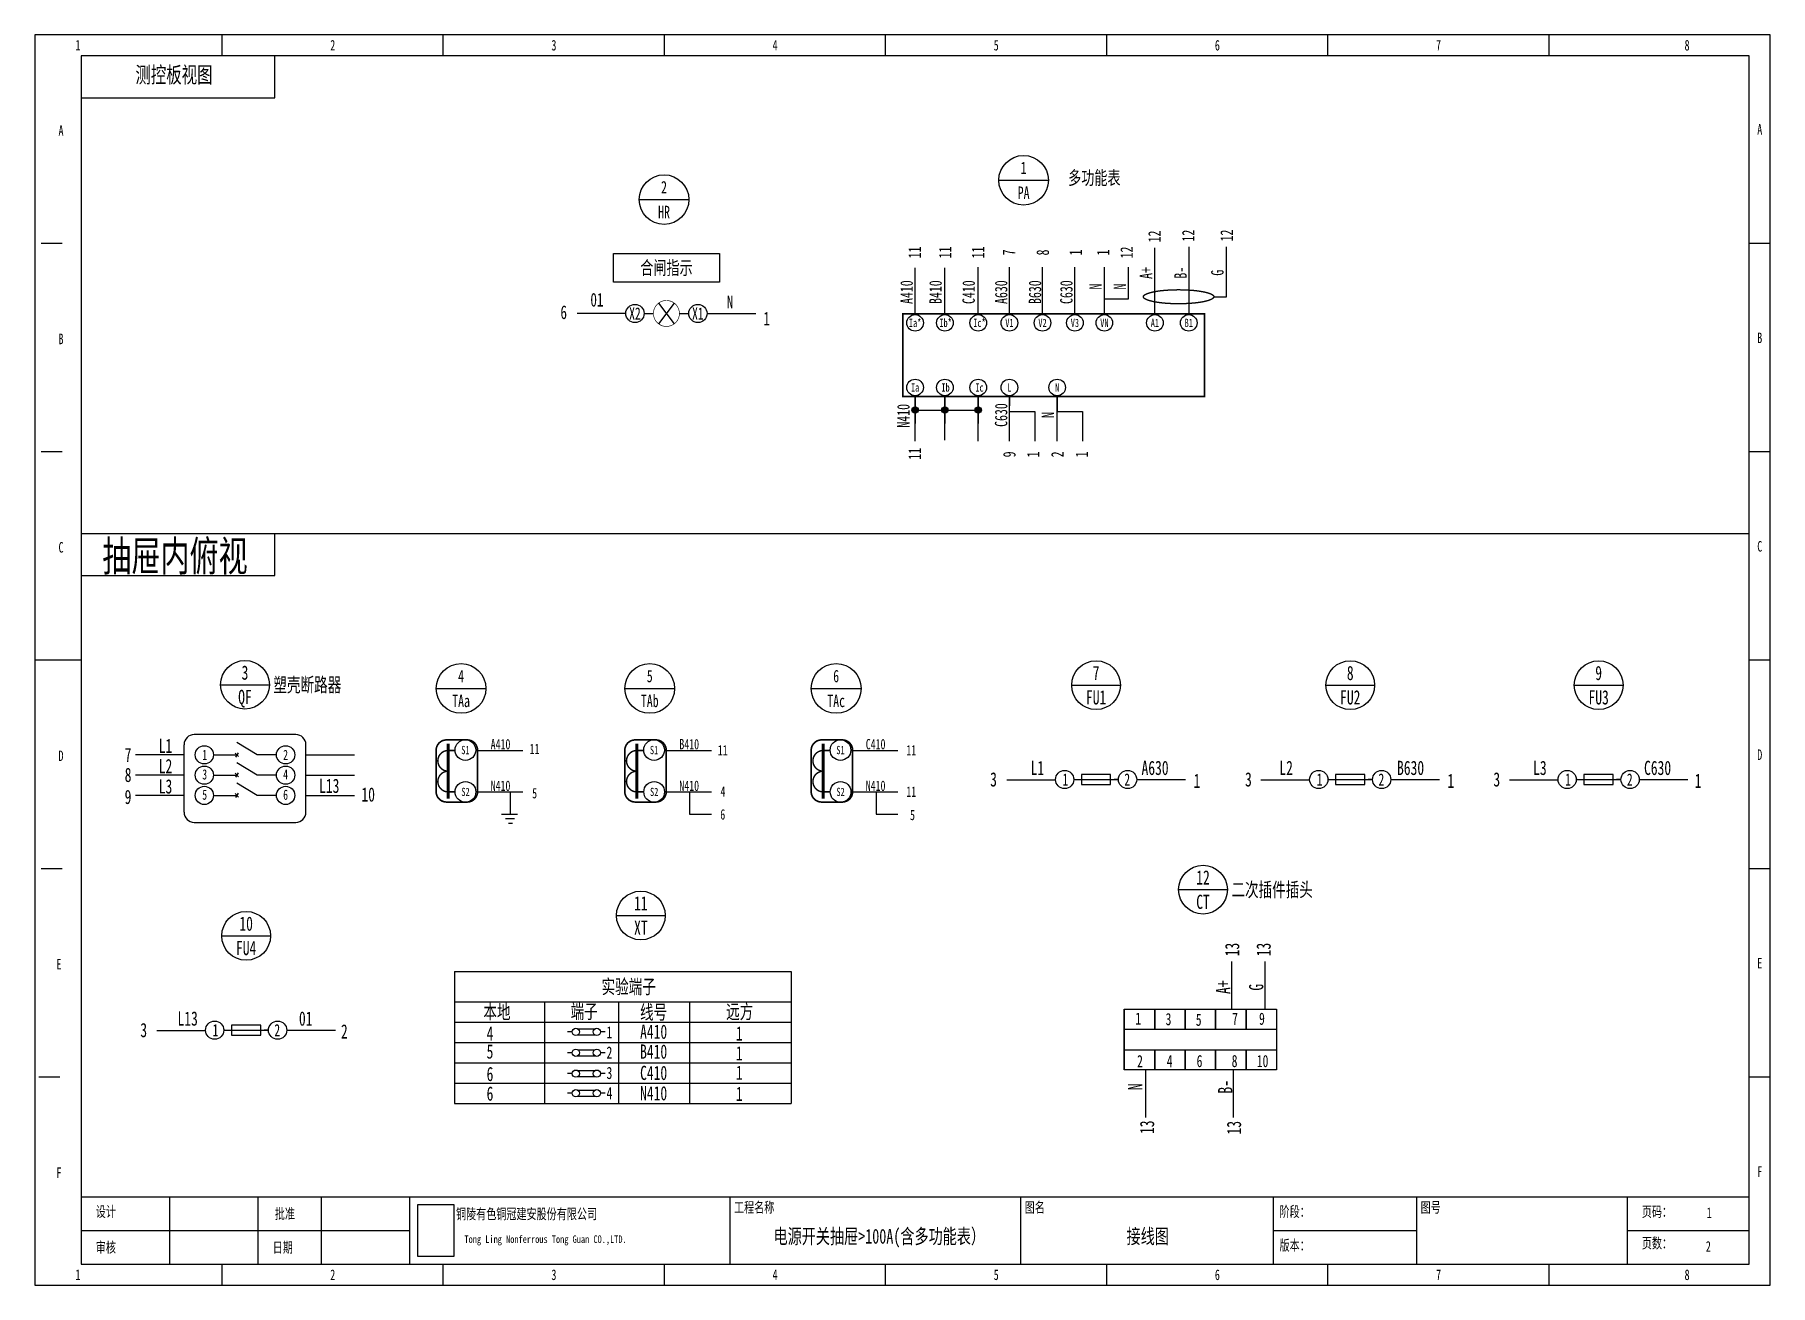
# Model space of a CAD drawing. Header units: millimetres. Extents: x 401220 to 2750366, y -101310 to 943175.
# Drawn here: x 1178326 to 1242521, y 121731 to 168007 of the extents above; entities that cross this region are included whole.
import ezdxf
from ezdxf.enums import TextEntityAlignment as Align

# ---------------------------------------------------------------- set-up
doc = ezdxf.new("R2010")
doc.units = ezdxf.units.MM
doc.linetypes.add('事故照明', pattern=[800, 600, 0, -200, 0])
doc.styles.add('IDQSTYLE', font='NSimSun.ttf', dxfattribs={"width": 0.7})

msp = doc.modelspace()

# ---------------------------------------------------------------- texts
at = {"style": 'IDQSTYLE', "width": 0.7}
for s, p in [('1', (1179923.6, 167306.1)), ('2', (1189350.2, 167306.1)), ('3', (1197530.3, 167306.1)), ('4', (1205710.4, 167306.1)), ('5', (1213890.5, 167306.1)), ('6', (1222070.7, 167306.1)), ('7', (1230250.8, 167306.1)), ('8', (1239443.7, 167306.1)), ('A', (1179300.3, 164150.9)), ('A', (1242131.4, 164189.8)), ('B', (1179300.3, 156438.2)), ('B', (1242131.4, 156477.2)), ('C', (1179300.3, 148725.5)), ('C', (1242131.4, 148764.5)), ('D', (1179300.3, 141012.8)), ('D', (1242131.4, 141051.8)), ('E', (1179222.4, 133300.1)), ('E', (1242131.4, 133339.1)), ('F', (1179222.4, 125587.5)), ('F', (1242131.4, 125626.4)), ('1', (1179923.6, 121809)), ('2', (1189350.2, 121809)), ('3', (1197530.3, 121809)), ('4', (1205710.4, 121809)), ('5', (1213890.5, 121809)), ('6', (1222070.7, 121809)), ('7', (1230250.8, 121809)), ('8', (1239443.7, 121809))]:
    msp.add_text(s, height=390.3, dxfattribs=at).set_placement(p, align=Align.BOTTOM_CENTER)
for s, height, p in [('测控板视图', 597.49, (1183477.6, 166536.6)), ('抽屉内俯视 ', 1126.38, (1183782.5, 148742)), ('1', 450.6, (1219143.8, 131600.1)), ('3', 450.6, (1220261.5, 131578.1)), ('5', 450.6, (1221379, 131556.2)), ('7', 450.6, (1222723.9, 131592.8)), ('9', 450.6, (1223718.9, 131592.8)), ('2', 450.6, (1219208.1, 130026.7)), ('4', 450.6, (1220305, 130026.7)), ('6', 450.6, (1221410.6, 130026.7)), ('8', 450.6, (1222705.5, 130026.7)), ('10', 450.55, (1223742.2, 130026.7))]:
    msp.add_text(s, height=height, dxfattribs=at).set_placement(p, align=Align.MIDDLE)
for s, height, p in [('1', 459.6, (1214903.9, 163079.6)), ('2', 459.6, (1201603.5, 162364.8)), ('多功能表', 506.87, (1217518.9, 162713.4)), ('PA', 459.61, (1214903.9, 162160.4)), ('HR', 459.61, (1201603.5, 161445.6)), ('合闸指示', 506.87, (1201693, 159381.3)), ('6', 506.9, (1197892.6, 157738)), ('01', 506.87, (1199121.7, 158200.2)), ('N', 459.6, (1204045.3, 158115.2)), ('X2', 450.55, (1200527.6, 157691.6)), ('X1', 450.55, (1202855.4, 157691.6)), ('1', 506.9, (1205399.2, 157501.1)), ('Ia*', 306.41, (1210890.3, 157343.7)), ('Ib*', 306.41, (1212017, 157343.7)), ('Ic*', 306.41, (1213270.8, 157343.7)), ('V1', 306.41, (1214378.4, 157343.7)), ('V2', 306.41, (1215602, 157343.7)), ('V3', 306.41, (1216800.1, 157343.7)), ('VN', 306.41, (1217889.8, 157343.7)), ('A1', 306.41, (1219759.6, 157343.7)), ('B1', 306.41, (1221012.3, 157343.7)), ('Ia', 306.41, (1210890.3, 154953.8)), ('Ib', 306.41, (1212017, 154953.8)), ('Ic', 306.41, (1213270.8, 154953.8)), ('L', 306.4, (1214378.4, 154953.8)), ('N', 306.4, (1216144.4, 154953.8)), ('3', 525.6, (1186103.9, 144403)), ('4', 459.6, (1194096.7, 144276)), ('5', 459.6, (1201075.4, 144276)), ('6', 459.6, (1207969.7, 144276)), ('7', 525.6, (1217584.7, 144389.1)), ('8', 525.6, (1226984.6, 144389.1)), ('9', 525.6, (1236172.4, 144389.1)), ('QF', 525.65, (1186103.9, 143501.9)), ('TAa', 459.61, (1194096.7, 143356.7)), ('TAb', 459.61, (1201075.4, 143356.7)), ('TAc', 459.61, (1207969.7, 143356.7)), ('FU1', 525.65, (1217584.7, 143488)), ('FU2', 525.65, (1226984.6, 143488)), ('FU3', 525.65, (1236172.4, 143488)), ('A410', 383.01, (1195556.3, 141755.4)), ('B410', 383.01, (1202535, 141755.4)), ('C410', 383.01, (1209429.3, 141755.4)), ('1', 375.5, (1184613.7, 141359.8)), ('2', 375.5, (1187605.7, 141359.8)), ('S1', 306.41, (1194256.7, 141537.6)), ('11', 383.01, (1196814.9, 141580.4)), ('S1', 306.41, (1201235.3, 141537.6)), ('11', 383.01, (1203774.9, 141529.7)), ('S1', 306.41, (1208129.7, 141537.6)), ('11', 383.01, (1210748.6, 141529.7)), ('3', 375.5, (1184613.7, 140635.9)), ('4', 375.5, (1187605.7, 140635.9)), ('3', 525.6, (1213791, 140451.5)), ('L1', 525.65, (1215411.9, 140877.5)), ('A630', 525.65, (1219765.2, 140877.5)), ('1', 525.6, (1221316.2, 140399.4)), ('3', 525.6, (1223218.6, 140451.5)), ('L2', 525.65, (1224613.8, 140877.5)), ('B630', 525.65, (1229215.9, 140877.5)), ('1', 525.6, (1230706.7, 140399.4)), ('3', 525.6, (1232404.3, 140451.5)), ('L3', 525.65, (1233999.4, 140877.5)), ('C630', 525.65, (1238352.3, 140877.5)), ('1', 525.6, (1239850.6, 140399.4)), ('5', 375.5, (1184613.7, 139884.9)), ('6', 375.5, (1187605.7, 139884.9)), ('S2', 306.41, (1194259.3, 139989)), ('N410', 383.01, (1195556.3, 140217.2)), ('5', 383, (1196817.3, 139940.4)), ('S2', 306.41, (1201237.9, 139989)), ('N410', 383.01, (1202535, 140217.2)), ('4', 383, (1203783.8, 140007.5)), ('S2', 306.41, (1208132.3, 139989)), ('N410', 383.01, (1209429.3, 140217.2)), ('11', 383.01, (1210748.6, 139996.4)), ('6', 383, (1203775.6, 139156.8)), ('5', 383, (1210793.5, 139134.5)), ('12', 525.65, (1221539.5, 136821.7)), ('11', 525.65, (1200745.4, 135865.8)), ('CT', 525.65, (1221539.5, 135920.6)), ('10', 525.65, (1186146.5, 135113.6)), ('XT', 525.65, (1200745.4, 134964.7)), ('FU4', 525.65, (1186146.5, 134212.5)), ('实验端子', 525.65, (1200295.7, 132782.2)), ('L13', 525.65, (1183984.1, 131602)), ('01', 525.65, (1188350.2, 131602)), ('3', 525.6, (1182357.4, 131176)), ('2', 525.6, (1189778.1, 131123.9)), ('1', 450.6, (1199583.1, 131092.6)), ('2', 450.6, (1199583.1, 130341.7)), ('3', 450.6, (1199583.1, 129590.8)), ('4', 450.6, (1199583.1, 128839.9)), ('@N421', 0.15, (1199920.2, 129590.8)), ('电源开关抽屉>100A(含多功能表）', 546.432, (1209565.1, 123546.2)), ('接线图', 546.43, (1219494.5, 123546.2))]:
    msp.add_text(s, height=height, dxfattribs=at).set_placement(p, align=Align.MIDDLE_CENTER)
for s, height, p in [('PMC-530A', 0.153, (1213984.7, 162620)), ('CJK22-DP AC220V', 0.153, (1200684.3, 161905.2)), ('塑壳断路器', 525.65, (1187155.2, 143952.5)), ('框架断路器配套', 0.153, (1193177.5, 143816.4)), ('框架断路器配套', 0.153, (1200156.1, 143816.4)), ('框架断路器配套', 0.153, (1207050.5, 143816.4)), ('二次插件插头', 525.65, (1222590.8, 136371.1))]:
    msp.add_text(s, height=height, dxfattribs=at).set_placement(p, align=Align.MIDDLE_LEFT)
for s, height, p in [('12', 459.61, (1219743.2, 160541.4)), ('12', 459.61, (1220992.1, 160572.6)), ('12', 459.61, (1222413.1, 160577.7)), ('11', 459.61, (1210873.9, 159948.5)), ('11', 459.61, (1212001.1, 159948.5)), ('11', 459.61, (1213215.8, 159948.5)), ('7', 459.6, (1214363.4, 159948.5)), ('8', 459.6, (1215609.7, 159948.5)), ('1', 459.6, (1216829, 159948.5)), ('1', 459.6, (1217841.7, 159948.5)), ('12', 459.61, (1218712, 159948.5)), ('A+', 459.61, (1219428.7, 159188.9)), ('B-', 459.61, (1220706.9, 159198.8)), ('G', 459.6, (1222070.6, 159198.8)), ('A410', 459.61, (1210575, 158481)), ('B410', 459.61, (1211644.7, 158481)), ('C410', 459.61, (1212869.1, 158481)), ('A630', 459.61, (1214070.8, 158481)), ('B630', 459.61, (1215322.2, 158481)), ('C630', 459.61, (1216484.2, 158481)), ('N', 459.6, (1217562.6, 158687.6)), ('N', 459.6, (1218463.9, 158687.6)), ('N410', 459.61, (1210455, 153905.4)), ('C630', 459.61, (1214070.8, 153933.2)), ('N', 459.6, (1215798.9, 153933.2)), ('11', 459.61, (1210873.9, 152498.7)), ('9', 459.6, (1214375.8, 152477.8)), ('1', 459.6, (1215256.2, 152477.8)), ('2', 459.6, (1216153.9, 152477.8)), ('1', 459.6, (1217055.3, 152477.8))]:
    msp.add_text(s, height=height, rotation=90, dxfattribs=at).set_placement(p, align=Align.MIDDLE_CENTER)
for s, height, p in [('L1', 525.65, (1183164.7, 141432.5)), ('7', 525.6, (1181780.3, 141092.6)), ('8', 525.6, (1181780.3, 140355.8)), ('L2', 525.65, (1183164.7, 140681.6)), ('9', 525.6, (1181777.9, 139540.1)), ('L3', 525.65, (1183164.7, 139930.6)), ('L13', 525.65, (1189220.7, 139952.6)), ('10', 525.65, (1190661, 139629.7)), ('1', 390.3, (1240261.7, 124224.1)), ('2', 390.3, (1240230.6, 122977.6))]:
    msp.add_text(s, height=height, dxfattribs=at).set_placement(p, align=Align.CENTER)
for s, p in [('1', (1216343.3, 140221.5)), ('2', (1218628.2, 140221.5)), ('1', (1225743.1, 140221.5)), ('2', (1228028.1, 140221.5)), ('1', (1234931, 140221.5)), ('2', (1237215.9, 140221.5)), ('1', (1184905, 130946)), ('2', (1187189.9, 130946))]:
    msp.add_text(s, height=450.6, dxfattribs=at).set_placement(p)
for s, height, rotation, p in [('13', 525.65, 89.999998, (1222878.9, 134153.8)), ('13', 525.65, 89.999998, (1224041.6, 134153.8)), ('A+', 525.65, 89.999998, (1222543.7, 132760.3)), ('G', 525.6, 89.999998, (1223768.8, 132760.3)), ('本地', 525.65, 359.999998, (1195423.4, 131589.2)), ('端子', 525.65, 359.999998, (1198648.4, 131603.9)), ('线号', 525.65, 359.999998, (1201218.7, 131574.1)), ('远方', 525.65, 359.999998, (1204403.4, 131594)), ('4', 525.6, 359.999998, (1195165.8, 130785.6)), ('A410', 525.65, 359.999998, (1201218.7, 130852.3)), ('1', 525.6, 359.999998, (1204387.2, 130785.6)), ('5', 525.6, 359.999998, (1195165.8, 130119.3)), ('B410', 525.65, 359.999998, (1201218.7, 130116.5)), ('1', 525.6, 359.999998, (1204387.2, 130054.7)), ('6', 525.6, 359.999998, (1195165.8, 129289.5)), ('C410', 525.65, 359.999998, (1201218.7, 129329.1)), ('1', 525.6, 359.999998, (1204387.2, 129337.4)), ('6', 525.6, 359.999998, (1195165.8, 128564.8)), ('N410', 525.65, 359.999998, (1201218.7, 128576.4)), ('1', 525.6, 359.999998, (1204387.2, 128554.2)), ('N', 525.6, 89.999998, (1219294.4, 129075.7)), ('B-', 525.65, 89.999998, (1222622.4, 129075.7)), ('13', 525.65, 89.999998, (1219731.4, 127579.6)), ('13', 525.65, 89.999998, (1222946.1, 127562.3))]:
    msp.add_text(s, height=height, rotation=rotation, dxfattribs=at).set_placement(p, align=Align.CENTER)
for s, p in [('设计', (1180585.8, 124146.2)), ('批准', (1187207.8, 124068.3)), ('工程名称', (1204191.3, 124302)), ('图名', (1214942.3, 124302)), ('阶段：', (1224368.9, 124146.2)), ('图号', (1229588.6, 124302)), ('页码：', (1237768.7, 124146.2)), ('审核', (1180585.8, 122821.8)), ('日期', (1187129.9, 122821.8)), ('版本：', (1224368.9, 122899.7)), ('页数：', (1237768.7, 122977.6))]:
    msp.add_text(s, height=390.31, dxfattribs=at).set_placement(p, align=Align.BOTTOM_LEFT)
for s, height, p in [('铜陵有色铜冠建安股份有限公司', 390.309, (1193909.4, 124569.1)), ('Tong Ling Nonferrous Tong Guan CO.,LTD.', 281.022, (1194221, 123578.2))]:
    msp.add_text(s, height=height, dxfattribs=at).set_placement(p, align=Align.TOP_LEFT)

# ---------------------------------------------------------------- hatches: boundary and pattern name
h = msp.add_hatch(color=256)
h.dxf.hatch_style = 1
h.paths.add_polyline_path([(1210890.3, 154239.7), (1210890.3, 153999.6, 0.4142136), (1211010.3, 154119.6, 0.4142136)])
h.paths.add_polyline_path([(1210890.3, 154239.7, 0.4142136), (1210770.3, 154119.6, 0.4142136), (1210890.3, 153999.6)])
h = msp.add_hatch(color=256)
h.dxf.hatch_style = 1
h.paths.add_polyline_path([(1212112.6, 154119.6, 0.4142136), (1211992.6, 154239.7), (1211992.6, 153999.6, 0.4142136)])
h.paths.add_polyline_path([(1211992.6, 154239.7, 0.4142136), (1211872.5, 154119.6, 0.4142136), (1211992.6, 153999.6)])
h = msp.add_hatch(color=256)
h.dxf.hatch_style = 1
h.paths.add_polyline_path([(1213346.7, 154119.6, 0.4142136), (1213226.6, 154239.7), (1213226.6, 153999.6, 0.4142136)])
h.paths.add_polyline_path([(1213226.6, 154239.7, 0.4142136), (1213106.6, 154119.6, 0.4142136), (1213226.6, 153999.6)])

# ---------------------------------------------------------------- linework, layer by layer
at = {"ltscale": 4}
for p, q in [((1185260.1, 167228.2), (1185260.1, 168007.2)), ((1193440.2, 167228.2), (1193440.2, 168007.2)), ((1201620.4, 167228.2), (1201620.4, 168007.2)), ((1209800.5, 167228.2), (1209800.5, 168007.2)), ((1217980.6, 167228.2), (1217980.6, 168007.2)), ((1226160.7, 167228.2), (1226160.7, 168007.2)), ((1234340.9, 167228.2), (1234340.9, 168007.2)), ((1187207.8, 165670.1), (1187207.8, 167228.2)), ((1180040.4, 165670.1), (1187207.8, 165670.1)), ((1178560.2, 160294.5), (1179339.3, 160294.5)), ((1241741.9, 160294.5), (1242521, 160294.5)), ((1178560.2, 152581.9), (1179339.3, 152581.9)), ((1241741.9, 152581.9), (1242521, 152581.9)), ((1187205.5, 147990.8), (1187205.5, 149548.9)), ((1180038.2, 147990.8), (1187205.5, 147990.8)), ((1178326.5, 144869.2), (1180040.4, 144869.2)), ((1241741.9, 144869.2), (1242521, 144869.2)), ((1178560.2, 137156.5), (1179339.3, 137156.5)), ((1241741.9, 137156.5), (1242521, 137156.5)), ((1198209, 131107.7), (1198032, 131107.7)), ((1199430, 131107.8), (1199253, 131107.8)), ((1198208.6, 130335.7), (1198031.7, 130335.7)), ((1199429.6, 130335.8), (1199252.7, 130335.8)), ((1178482.3, 129443.8), (1179261.4, 129443.8)), ((1198208.3, 129563.7), (1198031.3, 129563.7)), ((1199429.3, 129563.8), (1199252.3, 129563.8)), ((1241741.9, 129443.8), (1242521, 129443.8)), ((1198208.3, 128837.6), (1198031.3, 128837.6)), ((1199429.3, 128837.7), (1199252.3, 128837.7)), ((1180040.4, 125003.2), (1241741.9, 125003.2)), ((1183312.5, 125003.2), (1183312.5, 122510.2)), ((1186584.5, 125003.2), (1186584.5, 122510.2)), ((1188921.7, 125003.2), (1188921.7, 122510.2)), ((1192193.7, 125003.2), (1192193.7, 122510.2)), ((1204035.4, 125003.2), (1204035.4, 122510.2)), ((1214786.5, 125003.2), (1214786.5, 122510.2)), ((1224135.2, 125003.2), (1224135.2, 122510.2)), ((1229432.8, 125003.2), (1229432.8, 122510.2)), ((1237223.4, 125003.2), (1237223.4, 122510.2)), ((1180040.4, 123756.7), (1192193.7, 123756.7)), ((1224135.2, 123756.7), (1229432.8, 123756.7)), ((1237223.4, 123756.7), (1241741.9, 123756.7)), ((1185260.1, 121731.1), (1185260.1, 122510.2)), ((1193440.2, 121731.1), (1193440.2, 122510.2)), ((1201620.4, 121731.1), (1201620.4, 122510.2)), ((1209800.5, 121731.1), (1209800.5, 122510.2)), ((1217980.6, 121731.1), (1217980.6, 122510.2)), ((1226160.7, 121731.1), (1226160.7, 122510.2)), ((1234340.9, 121731.1), (1234340.9, 122510.2))]:
    msp.add_line(p, q, dxfattribs=at)
for p, q in [((1213984.7, 162620), (1215823.1, 162620)), ((1200684.3, 161905.2), (1202522.8, 161905.2)), ((1199731.3, 159917), (1203654.7, 159917)), ((1199731.3, 158847.9), (1199731.3, 159917)), ((1203654.7, 159917), (1203654.7, 158847.9)), ((1219759.6, 158632.5), (1219759.6, 160118)), ((1221027.6, 158670.8), (1221027.6, 160156.3)), ((1222403.3, 158310.4), (1222403.3, 160156.3)), ((1210890.3, 157894.9), (1210890.3, 159380.4)), ((1211992.6, 157894.9), (1211992.6, 159380.4)), ((1213226.6, 157925.5), (1213226.6, 159411)), ((1214378.4, 157925.5), (1214378.4, 159411)), ((1215602, 157925.5), (1215602, 159411)), ((1216800.1, 157925.5), (1216800.1, 159411)), ((1217889.8, 157925.5), (1217889.8, 159411)), ((1218783.5, 158239.1), (1218783.5, 159411)), ((1221027.6, 157719.1), (1221027.6, 159204.6)), ((1203654.7, 158847.9), (1199731.3, 158847.9)), ((1210890.3, 157680.8), (1210890.3, 159166.3)), ((1211992.6, 157680.8), (1211992.6, 159166.3)), ((1211992.6, 157680.8), (1211992.6, 158674.9)), ((1213226.6, 157711.4), (1213226.6, 159196.9)), ((1213226.6, 157711.4), (1213226.6, 158705.5)), ((1213226.6, 157680.8), (1213226.6, 158674.9)), ((1214378.4, 157711.4), (1214378.4, 159196.9)), ((1214378.4, 157711.4), (1214378.4, 158705.5)), ((1214378.4, 157680.8), (1214378.4, 158674.9)), ((1215602, 157711.4), (1215602, 159196.9)), ((1215602, 157711.4), (1215602, 158705.5)), ((1215602, 157680.8), (1215602, 158674.9)), ((1216800.1, 157711.4), (1216800.1, 159196.9)), ((1216800.1, 157711.4), (1216800.1, 158705.5)), ((1216800.1, 157680.8), (1216800.1, 158674.9)), ((1217889.8, 157680.8), (1217889.8, 159166.3)), ((1217889.8, 157680.8), (1217889.8, 158674.9)), ((1219759.6, 157680.8), (1219759.6, 159166.3)), ((1219759.6, 157680.8), (1219759.6, 158674.9)), ((1221027.6, 157719.1), (1221027.6, 158713.2)), ((1201403.1, 158076), (1201979.8, 157307.1)), ((1217889.8, 157680.8), (1217889.8, 158239.1)), ((1217889.8, 158239.1), (1218783.5, 158239.1)), ((1219759.6, 157702.2), (1219759.6, 158260.6)), ((1221027.6, 157688.4), (1221027.6, 158246.8)), ((1221938.6, 158310.4), (1222403.3, 158310.4)), ((1200191.1, 157691.6), (1198388.9, 157691.6)), ((1200865.5, 157691.6), (1201090.7, 157691.6)), ((1201090.7, 157691.6), (1201210.9, 157691.6)), ((1202172.1, 157691.6), (1202292.2, 157691.6)), ((1202292.2, 157691.6), (1202517.5, 157691.6)), ((1203194.8, 157691.6), (1204997, 157691.6)), ((1210890.3, 154616.7), (1210890.3, 153622.6)), ((1210890.3, 153131.2), (1210890.3, 154616.7)), ((1210890.3, 152971.4), (1210890.3, 154456.9)), ((1210890.3, 154119.6), (1213226.6, 154119.6)), ((1211992.6, 153161.9), (1211992.6, 154647.3)), ((1211992.6, 154616.7), (1211992.6, 153622.6)), ((1211992.6, 153002.1), (1211992.6, 154487.6)), ((1213226.6, 154616.7), (1213226.6, 153622.6)), ((1213226.6, 153131.2), (1213226.6, 154616.7)), ((1213226.6, 152971.4), (1213226.6, 154456.9)), ((1214378.4, 154616.7), (1214378.4, 154276.3)), ((1214378.4, 153131.2), (1214378.4, 154616.7)), ((1214378.4, 152971.4), (1214378.4, 154456.9)), ((1216144.4, 154616.7), (1216144.4, 154058.4)), ((1216144.4, 153131.2), (1216144.4, 154616.7)), ((1216144.4, 152971.4), (1216144.4, 154456.9)), ((1214378.4, 154058.4), (1215314.2, 154058.4)), ((1215314.2, 154058.4), (1215314.2, 152971.4)), ((1216144.4, 154058.4), (1217080.3, 154058.4)), ((1217080.3, 154058.4), (1217080.3, 152971.4)), ((1180040.4, 149548.9), (1241741.9, 149548.9)), ((1185202.8, 143952.5), (1187005, 143952.5)), ((1193177.5, 143816.4), (1195015.9, 143816.4)), ((1200156.1, 143816.4), (1201994.6, 143816.4)), ((1207050.5, 143816.4), (1208888.9, 143816.4)), ((1216683.6, 143938.6), (1218485.8, 143938.6)), ((1226083.5, 143938.6), (1227885.7, 143938.6)), ((1235271.3, 143938.6), (1237073.5, 143938.6)), ((1187981.2, 142110.8), (1184226.6, 142110.8)), ((1183851.1, 141359.8), (1182048.9, 141359.8)), ((1183851.1, 139237.4), (1183851.1, 141735.3)), ((1184939.9, 141359.8), (1185806.1, 141359.8)), ((1185869.7, 141292.7), (1185742.5, 141426.9)), ((1185857.3, 141437), (1185756.5, 141278.6)), ((1186557, 141359.8), (1185806.1, 141810.4)), ((1187267.8, 141359.8), (1186557, 141359.8)), ((1188356.6, 139237.4), (1188356.6, 141735.3)), ((1188356.6, 141362.3), (1190158.9, 141362.3)), ((1194643.1, 141525.6), (1195637.3, 141525.6)), ((1195073.8, 141525.6), (1196067.9, 141525.6)), ((1195107.5, 141525.6), (1196101.6, 141525.6)), ((1195383.7, 141525.6), (1196377.8, 141525.6)), ((1201621.8, 141525.6), (1202615.9, 141525.6)), ((1202052.4, 141525.6), (1203046.5, 141525.6)), ((1202086.1, 141525.6), (1203080.2, 141525.6)), ((1202362.3, 141525.6), (1203356.4, 141525.6)), ((1208516.2, 141525.6), (1209510.3, 141525.6)), ((1208946.8, 141525.6), (1209940.9, 141525.6)), ((1208980.5, 141525.6), (1209974.6, 141525.6)), ((1209256.7, 141525.6), (1210250.8, 141525.6)), ((1183851.1, 140608.9), (1182048.9, 140608.9)), ((1184939.9, 140608.9), (1185806.1, 140608.9)), ((1185868.9, 140543.8), (1185741.7, 140678)), ((1185856.5, 140688.1), (1185755.7, 140529.7)), ((1186556.2, 140610.9), (1185805.3, 141061.5)), ((1187267.8, 140608.9), (1186557, 140608.9)), ((1188356.6, 140611.4), (1190158.9, 140611.4)), ((1217041.1, 140627), (1217041.1, 140266.5)), ((1218122.5, 140627), (1217041.1, 140627)), ((1218122.5, 140266.5), (1218122.5, 140627)), ((1226441, 140627), (1226441, 140266.5)), ((1227522.4, 140627), (1226441, 140627)), ((1227522.4, 140266.5), (1227522.4, 140627)), ((1235628.9, 140627), (1235628.9, 140266.5)), ((1236710.2, 140627), (1235628.9, 140627)), ((1236710.2, 140266.5), (1236710.2, 140627)), ((1186557, 139860), (1185806.1, 140310.6)), ((1194643.1, 139987.4), (1195637.3, 139987.4)), ((1195073.8, 139987.4), (1196067.9, 139987.4)), ((1195107.5, 139987.4), (1196101.6, 139987.4)), ((1195383.7, 139987.4), (1196377.8, 139987.4)), ((1195914.4, 139987.4), (1195914.4, 139166.6)), ((1201621.8, 139987.4), (1202615.9, 139987.4)), ((1202052.4, 139987.4), (1203046.5, 139987.4)), ((1202086.1, 139987.4), (1203080.2, 139987.4)), ((1202362.3, 139987.4), (1203356.4, 139987.4)), ((1202549.5, 139987.4), (1202549.5, 139166.6)), ((1208516.2, 139987.4), (1209510.3, 139987.4)), ((1208946.8, 139987.4), (1209940.9, 139987.4)), ((1208980.5, 139987.4), (1209974.6, 139987.4)), ((1209256.7, 139987.4), (1210250.8, 139987.4)), ((1209443.9, 139987.4), (1209443.9, 139166.6)), ((1216083.6, 140426.4), (1214281.4, 140426.4)), ((1216793.2, 140446.8), (1216758.4, 140446.8)), ((1216793.2, 140446.8), (1217041.1, 140446.8)), ((1217041.1, 140446.8), (1218122.5, 140446.8)), ((1217041.1, 140266.5), (1218122.5, 140266.5)), ((1218122.5, 140446.8), (1218383, 140446.8)), ((1218410.4, 140446.8), (1218249.5, 140446.8)), ((1219085.8, 140447.4), (1220888, 140447.4)), ((1225483.5, 140426.4), (1223681.3, 140426.4)), ((1226193, 140446.8), (1226158.3, 140446.8)), ((1226193, 140446.8), (1226441, 140446.8)), ((1226441, 140446.8), (1227522.4, 140446.8)), ((1226441, 140266.5), (1227522.4, 140266.5)), ((1227522.4, 140446.8), (1227782.9, 140446.8)), ((1227810.3, 140446.8), (1227649.4, 140446.8)), ((1228485.7, 140447.4), (1230287.9, 140447.4)), ((1234671.3, 140426.4), (1232869.1, 140426.4)), ((1235380.9, 140446.8), (1235346.1, 140446.8)), ((1235380.9, 140446.8), (1235628.9, 140446.8)), ((1235628.9, 140446.8), (1236710.2, 140446.8)), ((1235628.9, 140266.5), (1236710.2, 140266.5)), ((1236710.2, 140446.8), (1236970.7, 140446.8)), ((1236998.2, 140446.8), (1236837.2, 140446.8)), ((1237673.5, 140447.4), (1239475.7, 140447.4)), ((1183851.1, 139858), (1182048.9, 139858)), ((1184939.9, 139858), (1185806.1, 139858)), ((1185869.7, 139792.9), (1185742.5, 139927.1)), ((1185857.3, 139937.2), (1185756.5, 139778.8)), ((1187267.8, 139858), (1186557, 139858)), ((1188356.6, 139860.4), (1190158.9, 139860.4)), ((1184226.6, 138861.9), (1187981.2, 138861.9)), ((1195591.3, 139166.6), (1196185.8, 139166.6)), ((1195736.7, 139003.2), (1196075.4, 139003.2)), ((1195849.4, 138835.2), (1195996.4, 138835.2)), ((1202549.5, 139166.6), (1203356.4, 139166.6)), ((1209443.9, 139166.6), (1210250.8, 139166.6)), ((1220638.4, 136371.1), (1222440.6, 136371.1)), ((1199844.2, 135415.3), (1201646.5, 135415.3)), ((1185245.3, 134663), (1187047.6, 134663)), ((1222608.4, 131951.3), (1222608.4, 133710.8)), ((1223836.8, 131951.3), (1223836.8, 133710.8)), ((1193857.7, 133345.4), (1193857.7, 132219)), ((1193857.7, 133345.4), (1205872.5, 133345.4)), ((1194288.3, 133345.4), (1206303.1, 133345.4)), ((1206303.1, 133345.4), (1206303.1, 132219)), ((1193857.7, 132219), (1206303.1, 132219)), ((1193857.7, 132219), (1193857.7, 131468.1)), ((1197179.7, 132219), (1197179.7, 131468.1)), ((1199920.2, 132219), (1199920.2, 131468.1)), ((1202549.7, 132219), (1202549.7, 131468.1)), ((1206303.1, 132219), (1206303.1, 131468.1)), ((1218625.7, 131951.3), (1219376.6, 131951.3)), ((1218625.7, 131200.3), (1218625.7, 131951.3)), ((1218625.7, 131951.3), (1218625.7, 129698.5)), ((1218625.7, 131951.3), (1219376.6, 131951.3)), ((1218625.7, 131200.3), (1218625.7, 131951.3)), ((1218625.7, 131951.3), (1218625.7, 129698.5)), ((1219376.6, 131951.3), (1220127.5, 131951.3)), ((1219376.6, 131951.3), (1220127.5, 131951.3)), ((1220127.5, 131951.3), (1220878.4, 131951.3)), ((1220127.5, 131951.3), (1220878.4, 131951.3)), ((1220878.4, 131951.3), (1221629.4, 131951.3)), ((1220878.4, 131951.3), (1221629.4, 131951.3)), ((1221629.4, 131951.3), (1222380.3, 131951.3)), ((1221629.4, 131951.3), (1222380.3, 131951.3)), ((1222380.3, 131951.3), (1223131.2, 131951.3)), ((1222380.3, 131951.3), (1223131.2, 131951.3)), ((1223131.2, 131951.3), (1223882.1, 131951.3)), ((1223131.2, 131951.3), (1223882.1, 131951.3)), ((1184645.4, 131150.8), (1182843.1, 131150.8)), ((1185354.9, 131171.2), (1185320.1, 131171.2)), ((1185354.9, 131171.2), (1185602.9, 131171.2)), ((1185602.9, 131351.5), (1185602.9, 130991)), ((1186684.2, 131351.5), (1185602.9, 131351.5)), ((1185602.9, 131171.2), (1186684.2, 131171.2)), ((1185602.9, 130991), (1186684.2, 130991)), ((1186684.2, 130991), (1186684.2, 131351.5)), ((1186684.2, 131171.2), (1186944.8, 131171.2)), ((1186972.2, 131171.2), (1186811.2, 131171.2)), ((1187647.5, 131171.9), (1189449.8, 131171.9)), ((1193857.7, 131468.1), (1193857.7, 130717.2)), ((1193857.7, 131468.1), (1193857.7, 130717.2)), ((1193857.7, 131468.1), (1205872.5, 131468.1)), ((1194288.3, 131468.1), (1206303.1, 131468.1)), ((1197179.7, 131468.1), (1197179.7, 130717.2)), ((1198416.8, 131218.3), (1199044.7, 131218.1)), ((1198418.2, 130998.1), (1199044.6, 130997.8)), ((1199920.2, 131468.1), (1199920.2, 130717.2)), ((1202548.5, 131468.1), (1202548.5, 130717.2)), ((1206303.1, 131468.1), (1206303.1, 130717.2)), ((1206303.1, 131468.1), (1206303.1, 130717.2)), ((1219376.6, 131200.3), (1218625.7, 131200.3)), ((1219376.6, 131200.3), (1218625.7, 131200.3)), ((1220127.5, 131200.3), (1219376.6, 131200.3)), ((1220127.5, 131200.3), (1219376.6, 131200.3)), ((1220878.4, 131200.3), (1220127.5, 131200.3)), ((1220878.4, 131200.3), (1220127.5, 131200.3)), ((1221629.4, 131200.3), (1220878.4, 131200.3)), ((1221629.4, 131200.3), (1220878.4, 131200.3)), ((1222380.3, 131200.3), (1221629.4, 131200.3)), ((1222380.3, 131200.3), (1221629.4, 131200.3)), ((1223131.2, 131200.3), (1222380.3, 131200.3)), ((1223131.2, 131200.3), (1222380.3, 131200.3)), ((1223882.1, 131200.3), (1223131.2, 131200.3)), ((1223882.1, 131200.3), (1223131.2, 131200.3)), ((1193857.7, 130717.2), (1193857.7, 129966.2)), ((1193857.7, 130717.2), (1193857.7, 129966.2)), ((1193857.7, 130717.2), (1205872.5, 130717.2)), ((1194288.3, 130717.2), (1206303.1, 130717.2)), ((1197179.7, 130717.2), (1197179.7, 129966.2)), ((1198416.4, 130446.3), (1199044.4, 130446.1)), ((1199920.2, 130717.2), (1199920.2, 129966.2)), ((1202548.5, 130717.2), (1202548.5, 129966.2)), ((1206303.1, 130717.2), (1206303.1, 129966.2)), ((1206303.1, 130717.2), (1206303.1, 129966.2)), ((1218625.7, 130449.4), (1219376.6, 130449.4)), ((1218625.7, 129698.5), (1218625.7, 130449.4)), ((1218625.7, 130449.4), (1219376.6, 130449.4)), ((1218625.7, 129698.5), (1218625.7, 130449.4)), ((1218625.7, 130449.4), (1219376.6, 130449.4)), ((1218625.7, 129698.5), (1218625.7, 130449.4)), ((1218625.7, 130449.4), (1219376.6, 130449.4)), ((1218625.7, 129698.5), (1218625.7, 130449.4)), ((1219376.6, 130449.4), (1220127.5, 130449.4)), ((1219376.6, 130449.4), (1220127.5, 130449.4)), ((1219376.6, 130449.4), (1220127.5, 130449.4)), ((1219376.6, 130449.4), (1220127.5, 130449.4)), ((1220127.5, 130449.4), (1220878.4, 130449.4)), ((1220127.5, 130449.4), (1220878.4, 130449.4)), ((1220127.5, 130449.4), (1220878.4, 130449.4)), ((1220127.5, 130449.4), (1220878.4, 130449.4)), ((1220878.4, 130449.4), (1221629.4, 130449.4)), ((1220878.4, 130449.4), (1221629.4, 130449.4)), ((1220878.4, 130449.4), (1221629.4, 130449.4)), ((1220878.4, 130449.4), (1221629.4, 130449.4)), ((1221629.4, 130449.4), (1222380.3, 130449.4)), ((1221629.4, 130449.4), (1222380.3, 130449.4)), ((1221629.4, 130449.4), (1222380.3, 130449.4)), ((1221629.4, 130449.4), (1222380.3, 130449.4)), ((1222380.3, 130449.4), (1223131.2, 130449.4)), ((1222380.3, 130449.4), (1223131.2, 130449.4)), ((1222380.3, 130449.4), (1223131.2, 130449.4)), ((1222380.3, 130449.4), (1223131.2, 130449.4)), ((1223131.2, 130449.4), (1223882.1, 130449.4)), ((1223131.2, 130449.4), (1223882.1, 130449.4)), ((1223131.2, 130449.4), (1223882.1, 130449.4)), ((1223131.2, 130449.4), (1223882.1, 130449.4)), ((1193857.7, 129966.2), (1193857.7, 129215.3)), ((1193857.7, 129966.2), (1193857.7, 129215.3)), ((1193857.7, 129966.2), (1205872.5, 129966.2)), ((1194288.3, 129966.2), (1206303.1, 129966.2)), ((1197179.7, 129966.2), (1197179.7, 129215.3)), ((1198416.1, 129674.3), (1199044, 129674.1)), ((1198417.8, 130226.1), (1199044.3, 130225.8)), ((1199920.2, 129966.2), (1199920.2, 129215.3)), ((1202548.5, 129966.2), (1202548.5, 129215.3)), ((1206303.1, 129966.2), (1206303.1, 129215.3)), ((1206303.1, 129966.2), (1206303.1, 129215.3)), ((1219376.6, 129698.5), (1218625.7, 129698.5)), ((1219376.6, 129698.5), (1218625.7, 129698.5)), ((1219376.6, 129698.5), (1218625.7, 129698.5)), ((1219376.6, 129698.5), (1218625.7, 129698.5)), ((1220127.5, 129698.5), (1219376.6, 129698.5)), ((1220127.5, 129698.5), (1219376.6, 129698.5)), ((1220127.5, 129698.5), (1219376.6, 129698.5)), ((1220127.5, 129698.5), (1219376.6, 129698.5)), ((1219426.8, 127938.9), (1219426.8, 129698.5)), ((1220878.4, 129698.5), (1220127.5, 129698.5)), ((1220878.4, 129698.5), (1220127.5, 129698.5)), ((1220878.4, 129698.5), (1220127.5, 129698.5)), ((1220878.4, 129698.5), (1220127.5, 129698.5)), ((1221629.4, 129698.5), (1220878.4, 129698.5)), ((1221629.4, 129698.5), (1220878.4, 129698.5)), ((1221629.4, 129698.5), (1220878.4, 129698.5)), ((1221629.4, 129698.5), (1220878.4, 129698.5)), ((1222380.3, 129698.5), (1221629.4, 129698.5)), ((1222380.3, 129698.5), (1221629.4, 129698.5)), ((1222380.3, 129698.5), (1221629.4, 129698.5)), ((1222380.3, 129698.5), (1221629.4, 129698.5)), ((1222666.5, 127938.9), (1222666.5, 129698.5)), ((1223675.2, 129698.5), (1222924.2, 129698.5)), ((1223675.2, 129698.5), (1222924.2, 129698.5)), ((1223675.2, 129698.5), (1222924.2, 129698.5)), ((1223675.2, 129698.5), (1222924.2, 129698.5)), ((1193857.7, 129590.8), (1193857.7, 128464.4)), ((1193857.7, 129215.3), (1193857.7, 128464.4)), ((1193857.7, 129215.3), (1193857.7, 128464.4)), ((1193857.7, 129215.3), (1205872.5, 129215.3)), ((1193857.7, 129215.3), (1193857.7, 128464.4)), ((1193857.7, 129215.3), (1193857.7, 128464.4)), ((1194288.3, 129215.3), (1206303.1, 129215.3)), ((1197179.7, 129215.3), (1197179.7, 128464.4)), ((1198417.5, 129454), (1199043.9, 129453.8)), ((1199920.2, 129215.3), (1199920.2, 128464.4)), ((1202548.5, 129215.3), (1202548.5, 128464.4)), ((1206303.1, 129590.8), (1206303.1, 128464.4)), ((1206303.1, 129215.3), (1206303.1, 128464.4)), ((1206303.1, 129215.3), (1206303.1, 128464.4)), ((1206303.1, 129215.3), (1206303.1, 128464.4)), ((1206303.1, 129215.3), (1206303.1, 128464.4)), ((1193857.7, 128464.4), (1205872.5, 128464.4)), ((1194288.3, 128464.4), (1206303.1, 128464.4)), ((1198416.1, 128948.2), (1199044, 128948)), ((1198417.5, 128728), (1199043.9, 128727.7))]:
    msp.add_line(p, q)
for points in [[(1178326.5, 121731.1), (1242521, 121731.1), (1242521, 168007.2), (1178326.5, 168007.2)], [(1180040.4, 122510.2), (1241741.9, 122510.2), (1241741.9, 167228.2), (1180040.4, 167228.2)]]:
    msp.add_lwpolyline(points, close=True, dxfattribs=at)
for points, const_width in [([(1201210.9, 157691.6, 1), (1202172.1, 157691.6, 1)], 24), ([(1193556.9, 139613.6), (1194323, 139613.6, 0.4142136), (1194706, 139996.6), (1194706, 141528.7, 0.4142136), (1194323, 141911.7), (1193556.9, 141911.7, 0.4142136), (1193173.9, 141528.7), (1193173.9, 139996.6, 0.4142136)], 61.3), ([(1200535.6, 139613.6), (1201301.6, 139613.6, 0.4142136), (1201684.6, 139996.6), (1201684.6, 141528.7, 0.4142136), (1201301.6, 141911.7), (1200535.6, 141911.7, 0.4142136), (1200152.6, 141528.7), (1200152.6, 139996.6, 0.4142136)], 61.3), ([(1207429.9, 139613.6), (1208196, 139613.6, 0.4142136), (1208579, 139996.6), (1208579, 141528.7, 0.4142136), (1208196, 141911.7), (1207429.9, 141911.7, 0.4142136), (1207046.9, 141528.7), (1207046.9, 139996.6, 0.4142136)], 61.3)]:
    msp.add_lwpolyline(points, format="xyb", close=True, dxfattribs=dict(const_width=const_width))
msp.add_lwpolyline([(1201979.8, 158076), (1201403.1, 157307.1)])
msp.add_lwpolyline([(1210430.7, 157680.8, 61.3, 61.3, 0), (1210430.7, 154616.7, 61.3, 61.3, 0), (1221599.7, 154616.7, 61.3, 61.3, 0), (1221599.7, 157680.8, 61.3, 61.3, 0)], format="xyseb", close=True)
at = {"color": 7, "const_width": 53.6}
for points in [[(1193620.3, 140755, -1), (1193620.3, 141521), (1193875.6, 141521)], [(1200598.9, 140755, -1), (1200598.9, 141521), (1200854.2, 141521)], [(1207493.3, 140755, -1), (1207493.3, 141521), (1207748.6, 141521)], [(1193875.6, 139989), (1193620.3, 139989, -1), (1193620.3, 140755, -2.4142136)], [(1200854.2, 139989), (1200598.9, 139989, -1), (1200598.9, 140755, -2.4142136)], [(1207748.6, 139989), (1207493.3, 139989, -1), (1207493.3, 140755, -2.4142136)]]:
    msp.add_lwpolyline(points, format="xyb", dxfattribs=at)
at = {"color": 7, "const_width": 107.2}
for points in [[(1193620.3, 139733.6), (1193620.3, 141776.3)], [(1200598.9, 139733.6), (1200598.9, 141776.3)], [(1207493.3, 139733.6), (1207493.3, 141776.3)]]:
    msp.add_lwpolyline(points, dxfattribs=at)
for points in [[(1218625.7, 131951.3), (1219752.1, 131951.3), (1219752.1, 131200.3), (1218625.7, 131200.3)], [(1218625.7, 131951.3), (1219752.1, 131951.3), (1219752.1, 131200.3), (1218625.7, 131200.3)], [(1218625.7, 131951.3), (1224257.6, 131951.3), (1224257.6, 129698.5), (1218625.7, 129698.5)], [(1219752.1, 131951.3), (1220878.4, 131951.3), (1220878.4, 131200.3), (1219752.1, 131200.3)], [(1219752.1, 131951.3), (1220878.4, 131951.3), (1220878.4, 131200.3), (1219752.1, 131200.3)], [(1220878.4, 131951.3), (1222004.8, 131951.3), (1222004.8, 131200.3), (1220878.4, 131200.3)], [(1220878.4, 131951.3), (1222004.8, 131951.3), (1222004.8, 131200.3), (1220878.4, 131200.3)], [(1222004.8, 131951.3), (1223131.2, 131951.3), (1223131.2, 131200.3), (1222004.8, 131200.3)], [(1222004.8, 131951.3), (1223131.2, 131951.3), (1223131.2, 131200.3), (1222004.8, 131200.3)], [(1223131.2, 131951.3), (1224257.6, 131951.3), (1224257.6, 131200.3), (1223131.2, 131200.3)], [(1223131.2, 131951.3), (1224257.6, 131951.3), (1224257.6, 131200.3), (1223131.2, 131200.3)], [(1218625.7, 130449.4), (1219752.1, 130449.4), (1219752.1, 129698.5), (1218625.7, 129698.5)], [(1218625.7, 130449.4), (1219752.1, 130449.4), (1219752.1, 129698.5), (1218625.7, 129698.5)], [(1219752.1, 130449.4), (1220878.4, 130449.4), (1220878.4, 129698.5), (1219752.1, 129698.5)], [(1219752.1, 130449.4), (1220878.4, 130449.4), (1220878.4, 129698.5), (1219752.1, 129698.5)], [(1220878.4, 130449.4), (1222004.8, 130449.4), (1222004.8, 129698.5), (1220878.4, 129698.5)], [(1220878.4, 130449.4), (1222004.8, 130449.4), (1222004.8, 129698.5), (1220878.4, 129698.5)], [(1222004.8, 130449.4), (1223131.2, 130449.4), (1223131.2, 129698.5), (1222004.8, 129698.5)], [(1222004.8, 130449.4), (1223131.2, 130449.4), (1223131.2, 129698.5), (1222004.8, 129698.5)], [(1223131.2, 130449.4), (1224257.6, 130449.4), (1224257.6, 129698.5), (1223131.2, 129698.5)], [(1223131.2, 130449.4), (1224257.6, 130449.4), (1224257.6, 129698.5), (1223131.2, 129698.5)], [(1192498.6, 124720), (1193828.1, 124720), (1193828.1, 122792.7), (1192498.6, 122792.7)]]:
    msp.add_lwpolyline(points, close=True)
for centre, radius in [((1214903.9, 162620), 919.2), ((1201603.5, 161905.2), 919.2), ((1200527.6, 157691.6), 337.9), ((1202855.4, 157691.6), 337.9), ((1210890.3, 157343.7), 306.4), ((1211992.6, 157343.7), 306.4), ((1213226.6, 157343.7), 306.4), ((1214378.4, 157343.7), 306.4), ((1215602, 157343.7), 306.4), ((1216800.1, 157343.7), 306.4), ((1217889.8, 157343.7), 306.4), ((1219759.6, 157343.7), 306.4), ((1221012.3, 157343.7), 306.4), ((1210890.3, 154953.8), 306.4), ((1211992.6, 154953.8), 306.4), ((1213226.6, 154953.8), 306.4), ((1214378.4, 154953.8), 306.4), ((1216144.4, 154953.8), 306.4), ((1210890.3, 154119.6), 120), ((1211992.6, 154119.6), 120), ((1213226.6, 154119.6), 120), ((1186103.9, 143952.5), 901.1), ((1194096.7, 143816.4), 919.2), ((1201075.4, 143816.4), 919.2), ((1207969.7, 143816.4), 919.2), ((1217584.7, 143938.6), 901.1), ((1226984.6, 143938.6), 901.1), ((1236172.4, 143938.6), 901.1), ((1194256.7, 141537.6), 383), ((1201235.3, 141537.6), 383), ((1208129.7, 141537.6), 383), ((1184602, 141359.8), 337.9), ((1187605.7, 141359.8), 337.9), ((1184602, 140608.9), 337.9), ((1187605.7, 140608.9), 337.9), ((1216420.5, 140446.8), 337.9), ((1218748.4, 140446.8), 337.9), ((1225820.4, 140446.8), 337.9), ((1228148.2, 140446.8), 337.9), ((1235008.2, 140446.8), 337.9), ((1237336.1, 140446.8), 337.9), ((1184602, 139858), 337.9), ((1187605.7, 139858), 337.9), ((1194259.3, 139989), 383), ((1201237.9, 139989), 383), ((1208132.3, 139989), 383), ((1221539.5, 136371.1), 901.1), ((1200745.4, 135415.3), 901.1), ((1186146.5, 134663), 901.1), ((1184982.2, 131171.2), 337.9), ((1187310.1, 131171.2), 337.9)]:
    msp.add_circle(centre, radius)
at = {"ltscale": 4}
for centre in [(1198342.3, 131107.7), (1199119.7, 131107.8), (1198342, 130335.7), (1199119.3, 130335.8), (1198341.6, 129563.7), (1199119, 129563.8), (1198341.6, 128837.6), (1199119, 128837.7)]:
    msp.add_circle(centre, 133.3, dxfattribs=at)
for centre, start, end in [((1184226.6, 141735.3), 90, 180), ((1187981.2, 141735.3), 0, 90), ((1184226.6, 139237.4), 180, 270), ((1187981.2, 139237.4), 270, 0)]:
    msp.add_arc(centre, 375.5, start, end)
at = {"linetype": '事故照明'}
msp.add_ellipse((1220635.5, 158310.4), major_axis=(1303.1, 0), ratio=0.2014135, dxfattribs=at)
msp.add_point((1201691.5, 157691.6))

msp.set_redraw_order([(e.dxf.handle, doc.entitydb.next_handle()) for e in msp.query("TEXT MTEXT ATTDEF DIMENSION ARC_DIMENSION")])  # texts and dimensions are drawn at this point

doc.saveas('drawing.dxf')
